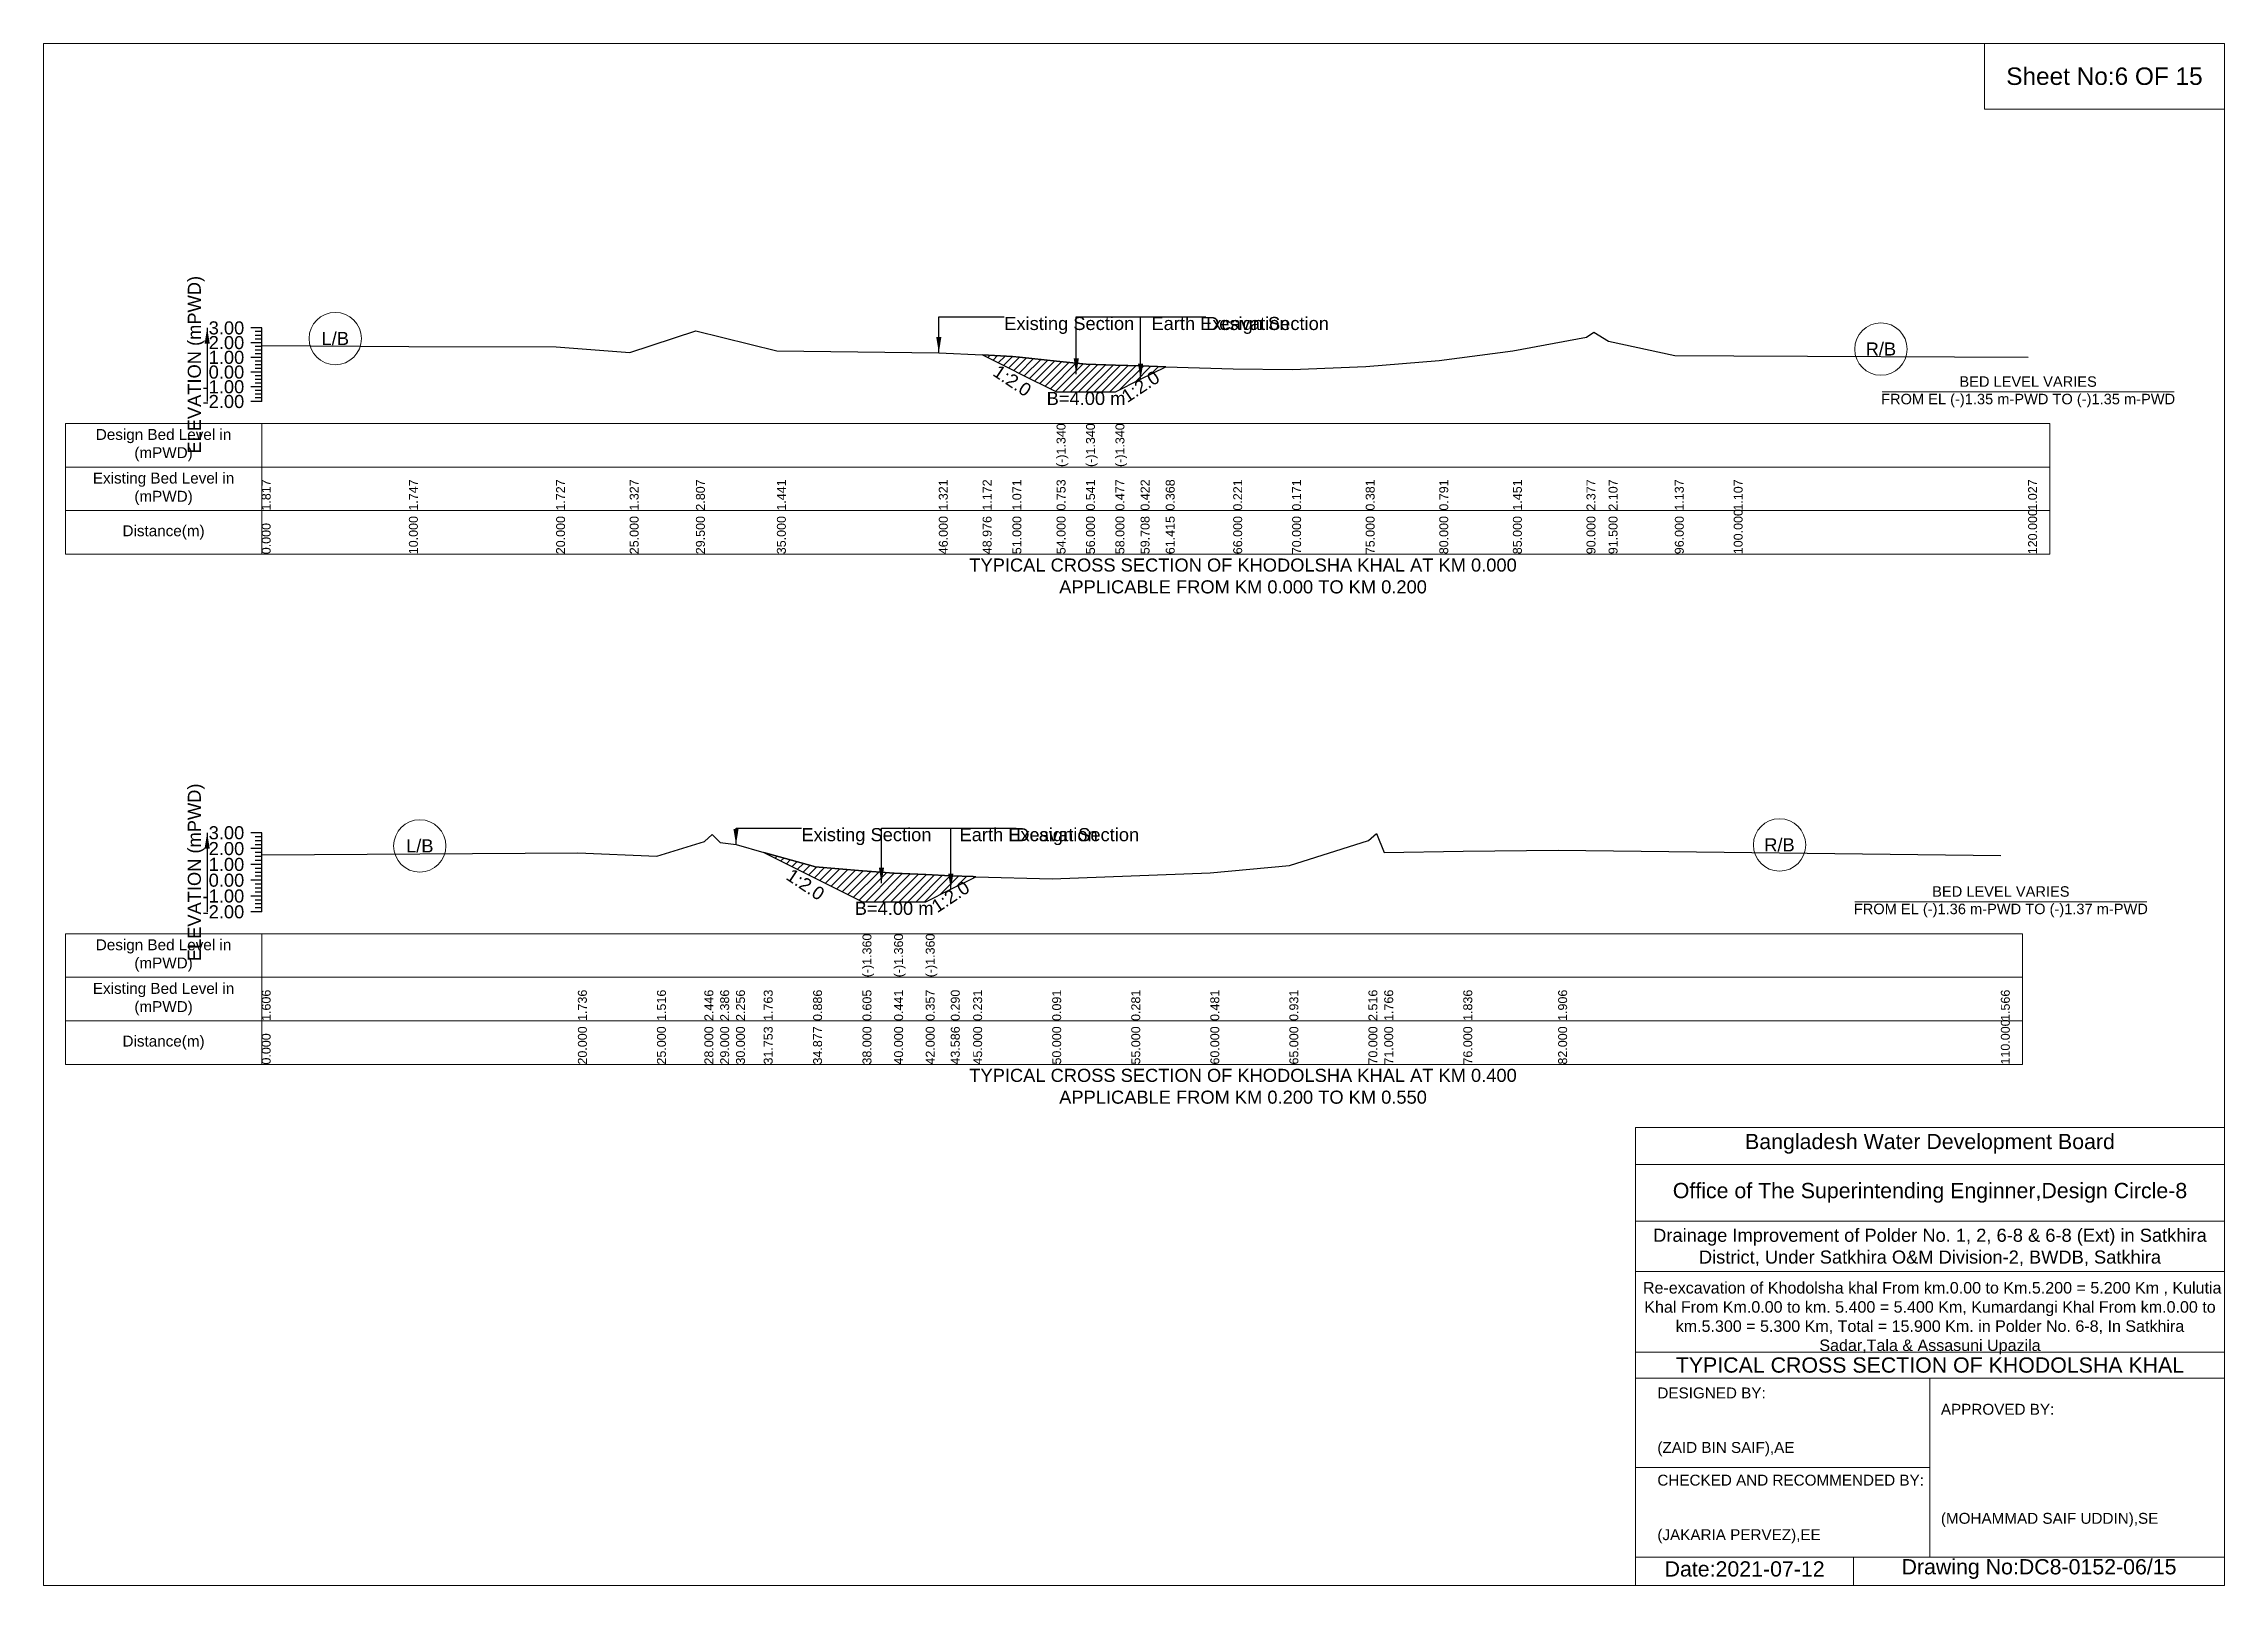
# Model space of a CAD drawing. Header units: inches. Extents: x 91000 to 568000, y -5656 to 0.
# Drawn here: x 150000 to 158000, y -5656 to 0 of the extents above; entities that cross this region are included whole.
import ezdxf

# ---------------------------------------------------------------- set-up
doc = ezdxf.new("R2010")
doc.units = ezdxf.units.IN
doc.header["$LTSCALE"] = 7
doc.header["$MEASUREMENT"] = 0
for name, color, linetype, lineweight in [('Cross section Data Border', 7, 'Continuous', 9), ('Cross Section Labels', 7, 'Continuous', 9), ('Existing_Bed_Level for Xsection', 7, 'Continuous', 25)]:
    doc.layers.add(name, color=color, linetype=linetype, lineweight=lineweight)
doc.styles.get("Standard").update_dxf_attribs({"font": 'arial.ttf'})
doc.dimstyles.get("Standard").update_dxf_attribs({"dimtxt": 0.18, "dimasz": 0.18, "dimexe": 0.18, "dimexo": 0.0625, "dimgap": 0.09, "dimtad": 0, "dimtih": 1, "dimtoh": 1, "dimdec": 4, "dimzin": 0, "dimdsep": 46, "dimtxsty": 'Standard', "dimcen": 0.09, "dimadec": 0, "dimazin": 0, "dimtfac": 1, "dimtdec": 4, "dimtofl": 0, "dimtmove": 0, "dimatfit": 3, "dimfxl": 1, "dimtolj": 1, "dimtzin": 0, "dimarcsym": 0})

msp = doc.modelspace()

# ---------------------------------------------------------------- texts
at = {"layer": 'Cross section Data Border', "char_height": 40, "width": 640, "attachment_point": 5}
for s, insert in [('Design Bed Level in (mPWD)', (150440, -1473.2)), ('Existing Bed Level in (mPWD)', (150440, -1633.2)), ('Distance(m)', (150440, -1793.2)), ('Design Bed Level in (mPWD)', (150440, -3345.3)), ('Existing Bed Level in (mPWD)', (150440, -3505.3)), ('Distance(m)', (150440, -3665.3))]:
    msp.add_mtext(s, dxfattribs=dict(at, insert=insert))
at = {"layer": 'Cross Section Labels'}
for s, insert, char_height, attachment_point in [('Sheet No:6 OF 15', (157560, -120), 64, 5), ('Existing Section', (153524, -1002.7), 48, 1), ('Earth Excavation', (154064, -1002.7), 48, 1), ('Design Section', (154264.2, -1002.7), 48, 1), ('L/B', (151070, -1082), 48, 5), ('R/B', (156740, -1120.6), 48, 5), ('B=4.00 m', (153824, -1277.6), 48, 2), ('BED LEVEL VARIES ^JFROM EL (-)1.35 m-PWD TO (-)1.35 m-PWD', (157280, -1277.6), 38.4, 5), ('TYPICAL CROSS SECTION OF KHODOLSHA KHAL AT KM 0.000^JAPPLICABLE FROM KM 0.000 TO KM 0.200', (154400, -1953.2), 48, 5), ('Existing Section', (152780, -2877.9), 48, 1), ('Earth Excavation', (153360, -2877.9), 48, 1), ('Design Section', (153568, -2877.9), 48, 1), ('L/B', (151380, -2943.4), 48, 5), ('R/B', (156368, -2939.6), 48, 5), ('BED LEVEL VARIES ^JFROM EL (-)1.36 m-PWD TO (-)1.37 m-PWD', (157180, -3148.2), 38.4, 5), ('B=4.00 m', (153120, -3148.2), 48, 2), ('TYPICAL CROSS SECTION OF KHODOLSHA KHAL AT KM 0.400^JAPPLICABLE FROM KM 0.200 TO KM 0.550', (154400, -3825.3), 48, 5), ('Bangladesh Water Development Board', (156920, -4036), 56, 5), ('Office of The Superintending Enginner,Design Circle-8', (156920, -4216), 56, 5)]:
    msp.add_mtext(s, dxfattribs=dict(at, insert=insert, char_height=char_height, attachment_point=attachment_point))
at = {"layer": 'Cross Section Labels', "char_height": 48, "attachment_point": 2}
for insert, rotation in [((153566.8, -1216.5), 326.30993), ((154010.7, -1238.2), 33.69007), ((152808.3, -3064.8), 326.30993), ((153313.5, -3109.4), 33.69007)]:
    msp.add_mtext('1:2.0', dxfattribs=dict(at, insert=insert, rotation=rotation))
at = {"layer": 'Cross Section Labels'}
for s, insert, char_height, width, attachment_point in [('Drainage Improvement of Polder No. 1, 2, 6-8 & 6-8 (Ext) in Satkhira District, Under Satkhira O&M Division-2, BWDB, Satkhira', (156920, -4416), 48, 2240, 5), (' Re-excavation of Khodolsha khal From km.0.00 to Km.5.200 = 5.200 Km , Kulutia Khal From Km.0.00 to km. 5.400 = 5.400 Km, Kumardangi Khal From km.0.00 to km.5.300 = 5.300 Km, Total = 15.900 Km. in Polder No. 6-8, In Satkhira Sadar,Tala & Assasuni Upazila', (156920, -4676), 42.1524, 2160, 5), ('TYPICAL CROSS SECTION OF KHODOLSHA KHAL', (156920, -4848), 56, 2240, 5), ('DESIGNED BY:^J^J^J(ZAID BIN SAIF),AE', (155920, -5056), 40, 1120, 4), ('APPROVED BY:^J^J^J^J^J^J(MOHAMMAD SAIF UDDIN),SE', (156960, -5216), 40, 1120, 4), ('CHECKED AND RECOMMENDED BY:^J^J^J(JAKARIA PERVEZ),EE', (155920, -5376), 40, 1120, 4), ('Date:2021-07-12', (156240, -5596), 56, 1120, 5), ('Drawing No:DC8-0152-06/15', (157320, -5596), 56, 1760, 5)]:
    msp.add_mtext(s, dxfattribs=dict(at, insert=insert, char_height=char_height, width=width, attachment_point=attachment_point))
at = {"layer": 'Existing_Bed_Level for Xsection', "rotation": 90}
for s, insert, char_height, attachment_point in [('ELEVATION (mPWD)', (150560, -1178.2), 48, 5), ('(-)1.340', (153716, -1553.2), 32.8, 1), ('(-)1.340', (153824, -1553.2), 32.8, 1), ('(-)1.340', (153932, -1553.2), 32.8, 1), ('1.817', (150800, -1713.2), 32.8, 1), ('1.747', (151340, -1713.2), 32.8, 1), ('1.727', (151880, -1713.2), 32.8, 1), ('1.327', (152150, -1713.2), 32.8, 1), ('2.807', (152393, -1713.2), 32.8, 1), ('1.441', (152690, -1713.2), 32.8, 1), ('1.321', (153284, -1713.2), 32.8, 1), ('1.172', (153444.7, -1713.2), 32.8, 1), ('1.071', (153554, -1713.2), 32.8, 1), ('0.753', (153716, -1713.2), 32.8, 1), ('0.541', (153824, -1713.2), 32.8, 1), ('0.477', (153932, -1713.2), 32.8, 1), ('0.422', (154024.2, -1713.2), 32.8, 1), ('0.368', (154116.4, -1713.2), 32.8, 1), ('0.221', (154364, -1713.2), 32.8, 1), ('0.171', (154580, -1713.2), 32.8, 1), ('0.381', (154850, -1713.2), 32.8, 1), ('0.791', (155120, -1713.2), 32.8, 1), ('1.451', (155390, -1713.2), 32.8, 1), ('2.377', (155660, -1713.2), 32.8, 1), ('2.107', (155741, -1713.2), 32.8, 1), ('1.137', (155984, -1713.2), 32.8, 1), ('1.107', (156200, -1713.2), 32.8, 1), ('1.027', (157280, -1713.2), 32.8, 1), ('10.000', (151340, -1873.2), 32.8, 1), ('20.000', (151880, -1873.2), 32.8, 1), ('25.000', (152150, -1873.2), 32.8, 1), ('29.500', (152393, -1873.2), 32.8, 1), ('35.000', (152690, -1873.2), 32.8, 1), ('46.000', (153284, -1873.2), 32.8, 1), ('48.976', (153444.7, -1873.2), 32.8, 1), ('51.000', (153554, -1873.2), 32.8, 1), ('54.000', (153716, -1873.2), 32.8, 1), ('56.000', (153824, -1873.2), 32.8, 1), ('58.000', (153932, -1873.2), 32.8, 1), ('59.708', (154024.2, -1873.2), 32.8, 1), ('61.415', (154116.4, -1873.2), 32.8, 1), ('66.000', (154364, -1873.2), 32.8, 1), ('70.000', (154580, -1873.2), 32.8, 1), ('75.000', (154850, -1873.2), 32.8, 1), ('80.000', (155120, -1873.2), 32.8, 1), ('85.000', (155390, -1873.2), 32.8, 1), ('90.000', (155660, -1873.2), 32.8, 1), ('91.500', (155741, -1873.2), 32.8, 1), ('96.000', (155984, -1873.2), 32.8, 1), ('100.000', (156200, -1873.2), 32.8, 1), ('120.000', (157280, -1873.2), 32.8, 1), ('0.000', (150800, -1873.2), 32.8, 1), ('ELEVATION (mPWD)', (150560, -3040.3), 48, 5), ('(-)1.360', (153004, -3425.3), 32.8, 1), ('(-)1.360', (153120, -3425.3), 32.8, 1), ('(-)1.360', (153236, -3425.3), 32.8, 1), ('1.606', (150800, -3585.3), 32.8, 1), ('1.736', (151960, -3585.3), 32.8, 1), ('1.516', (152250, -3585.3), 32.8, 1), ('2.446', (152424, -3585.3), 32.8, 1), ('2.386', (152482, -3585.3), 32.8, 1), ('2.256', (152540, -3585.3), 32.8, 1), ('1.763', (152641.7, -3585.3), 32.8, 1), ('0.886', (152822.8, -3585.3), 32.8, 1), ('0.605', (153004, -3585.3), 32.8, 1), ('0.441', (153120, -3585.3), 32.8, 1), ('0.357', (153236, -3585.3), 32.8, 1), ('0.290', (153328, -3585.3), 32.8, 1), ('0.231', (153410, -3585.3), 32.8, 1), ('0.091', (153700, -3585.3), 32.8, 1), ('0.281', (153990, -3585.3), 32.8, 1), ('0.481', (154280, -3585.3), 32.8, 1), ('0.931', (154570, -3585.3), 32.8, 1), ('2.516', (154860, -3585.3), 32.8, 1), ('1.766', (154918, -3585.3), 32.8, 1), ('1.836', (155208, -3585.3), 32.8, 1), ('1.906', (155556, -3585.3), 32.8, 1), ('1.566', (157180, -3585.3), 32.8, 1), ('110.000', (157180, -3745.3), 32.8, 1), ('0.000', (150800, -3745.3), 32.8, 1), ('20.000', (151960, -3745.3), 32.8, 1), ('25.000', (152250, -3745.3), 32.8, 1), ('28.000', (152424, -3745.3), 32.8, 1), ('29.000', (152482, -3745.3), 32.8, 1), ('30.000', (152540, -3745.3), 32.8, 1), ('31.753', (152641.7, -3745.3), 32.8, 1), ('34.877', (152822.8, -3745.3), 32.8, 1), ('38.000', (153004, -3745.3), 32.8, 1), ('40.000', (153120, -3745.3), 32.8, 1), ('42.000', (153236, -3745.3), 32.8, 1), ('43.586', (153328, -3745.3), 32.8, 1), ('45.000', (153410, -3745.3), 32.8, 1), ('50.000', (153700, -3745.3), 32.8, 1), ('55.000', (153990, -3745.3), 32.8, 1), ('60.000', (154280, -3745.3), 32.8, 1), ('65.000', (154570, -3745.3), 32.8, 1), ('70.000', (154860, -3745.3), 32.8, 1), ('71.000', (154918, -3745.3), 32.8, 1), ('76.000', (155208, -3745.3), 32.8, 1), ('82.000', (155556, -3745.3), 32.8, 1)]:
    msp.add_mtext(s, dxfattribs=dict(at, insert=insert, char_height=char_height, attachment_point=attachment_point))
at = {"layer": 'Existing_Bed_Level for Xsection', "char_height": 48, "attachment_point": 6}
for s, insert in [('3.00', (150736, -1043.2)), ('2.00', (150736, -1097.2)), ('0.00', (150736, -1205.2)), ('1.00', (150736, -1151.2)), ('-1.00', (150736, -1259.2)), ('-2.00', (150736, -1313.2)), ('3.00', (150736, -2895.3)), ('2.00', (150736, -2953.3)), ('1.00', (150736, -3011.3)), ('-1.00', (150736, -3127.3)), ('0.00', (150736, -3069.3)), ('-2.00', (150736, -3185.3))]:
    msp.add_mtext(s, dxfattribs=dict(at, insert=insert))

# ---------------------------------------------------------------- hatches: boundary and pattern name
at = {"layer": 'Existing_Bed_Level for Xsection'}
h = msp.add_hatch(dxfattribs=at)
h.set_pattern_fill('ANSI31', color=256, scale=162, style=0)
h.paths.add_polyline_path([(153444.7, -1141.9), (153554, -1196.6), (153580.3, -1209.8), (153716, -1277.6), (153824, -1277.6), (153932, -1277.6), (154024.2, -1231.5), (154116.4, -1185.4), (154024.2, -1182.4), (153932, -1179.5), (153824, -1176), (153716, -1164.6), (153580.3, -1150.2), (153554, -1147.4)])
h = msp.add_hatch(dxfattribs=at)
h.set_pattern_fill('ANSI31', color=256, scale=174, style=0)
h.paths.add_polyline_path([(152641.7, -2967), (152822.8, -3057.6), (152830, -3061.2), (153004, -3148.2), (153120, -3148.2), (153236, -3148.2), (153328, -3102.2), (153410, -3061.2), (153420, -3056.2), (153410, -3055.9), (153328, -3052.4), (153236, -3048.6), (153120, -3043.7), (153004, -3034.2), (152830, -3019.9), (152822.8, -3017.9)])

# ---------------------------------------------------------------- linework, layer by layer
at = {"layer": 'Cross section Data Border'}
for points in [[(150080, -1393.2), (157360, -1393.2), (157360, -1873.2), (150080, -1873.2)], [(150080, -3265.3), (157260, -3265.3), (157260, -3745.3), (150080, -3745.3)]]:
    msp.add_lwpolyline(points, close=True, dxfattribs=at)
for points in [[(150800, -1393.2), (150800, -1873.2)], [(150080, -1553.2), (157360, -1553.2)], [(150080, -1713.2), (157360, -1713.2)], [(150800, -3265.3), (150800, -3745.3)], [(150080, -3425.3), (157260, -3425.3)], [(150080, -3585.3), (157260, -3585.3)]]:
    msp.add_lwpolyline(points, dxfattribs=at)
at = {"layer": 'Cross Section Labels'}
for points in [[(150000, 0), (158000, 0), (158000, -5656), (150000, -5656)], [(157120, 0), (158000, 0), (158000, -240), (157120, -240)]]:
    msp.add_lwpolyline(points, close=True, dxfattribs=at)
for points in [[(156744.2, -1277.6), (157815.8, -1277.6)], [(156644.2, -3148.2), (157715.8, -3148.2)], [(155840, -5656), (155840, -3976), (158000, -3976)], [(155840, -4112), (158000, -4112)], [(155840, -4320), (158000, -4320)], [(155840, -4504), (158000, -4504)], [(155840, -4800), (158000, -4800)], [(155840, -4896), (158000, -4896)], [(156920, -4896), (156920, -5552)], [(155840, -5224), (156920, -5224)], [(155840, -5552), (158000, -5552)], [(156640, -5552), (156640, -5656)]]:
    msp.add_lwpolyline(points, dxfattribs=at)
for centre in [(151070, -1082), (156740, -1120.6), (151380, -2943.4), (156368, -2939.6)]:
    msp.add_circle(centre, 96, dxfattribs=at)
at = {"layer": 'Existing_Bed_Level for Xsection'}
for points in [[(150800, -1043.2), (150760, -1043.2)], [(150800, -1097.2), (150760, -1097.2)], [(150800, -1056.7), (150776, -1056.7)], [(150800, -1070.2), (150776, -1070.2)], [(150800, -1083.7), (150776, -1083.7)], [(150800, -1110.7), (150776, -1110.7)], [(150800, -1313.2), (150800, -1259.2), (150800, -1205.2), (150800, -1151.2), (150800, -1097.2), (150800, -1043.2)], [(150800, -1107.1), (151340, -1110.9), (151880, -1112), (152150, -1133.6), (152393, -1053.7), (152690, -1127.4), (153284, -1133.9), (153444.7, -1141.9), (153554, -1147.4), (153580.3, -1150.2), (153716, -1164.6), (153716, -1164.6), (153824, -1176), (153824, -1176), (153932, -1179.5), (153932, -1179.5), (154024.2, -1182.4), (154116.4, -1185.4), (154364, -1193.3), (154580, -1196), (154850, -1184.7), (155120, -1162.5), (155390, -1126.9), (155660, -1076.9), (155687, -1059.1), (155741, -1091.5), (155984, -1143.8), (156200, -1145.5), (157280, -1149.8)], [(150800, -1151.2), (150760, -1151.2)], [(150800, -1124.2), (150776, -1124.2)], [(150800, -1137.7), (150776, -1137.7)], [(150800, -1164.7), (150776, -1164.7)], [(150800, -1178.2), (150776, -1178.2)], [(150800, -1191.7), (150776, -1191.7)], [(150800, -1205.2), (150760, -1205.2)], [(150800, -1259.2), (150760, -1259.2)], [(150800, -1218.7), (150776, -1218.7)], [(150800, -1232.2), (150776, -1232.2)], [(150800, -1245.7), (150776, -1245.7)], [(150800, -1272.7), (150776, -1272.7)], [(150800, -1313.2), (150760, -1313.2)], [(150800, -1286.2), (150776, -1286.2)], [(150800, -1299.7), (150776, -1299.7)], [(150800, -2895.3), (150760, -2895.3)], [(150800, -2953.3), (150760, -2953.3)], [(150800, -2909.8), (150776, -2909.8)], [(150800, -2924.3), (150776, -2924.3)], [(150800, -2938.8), (150776, -2938.8)], [(150800, -3185.3), (150800, -3127.3), (150800, -3069.3), (150800, -3011.3), (150800, -2953.3), (150800, -2895.3)], [(150800, -2976.1), (151960, -2968.6), (152250, -2981.3), (152424, -2927.4), (152453, -2901.9), (152482, -2930.9), (152540, -2938.4), (152641.7, -2967), (152822.8, -3017.9), (152830, -3019.9), (153004, -3034.2), (153004, -3034.2), (153120, -3043.7), (153120, -3043.7), (153236, -3048.6), (153236, -3048.6), (153328, -3052.4), (153410, -3055.9), (153420, -3056.2), (153700, -3064), (153990, -3053), (154280, -3041.4), (154570, -3015.3), (154860, -2923.3), (154889, -2897.2), (154918, -2966.8), (155208, -2962.8), (155556, -2958.7), (157180, -2978.4)], [(150800, -3011.3), (150760, -3011.3)], [(150800, -2967.8), (150776, -2967.8)], [(150800, -2982.3), (150776, -2982.3)], [(150800, -2996.8), (150776, -2996.8)], [(150800, -3025.8), (150776, -3025.8)], [(150800, -3069.3), (150760, -3069.3)], [(150800, -3040.3), (150776, -3040.3)], [(150800, -3054.8), (150776, -3054.8)], [(150800, -3083.8), (150776, -3083.8)], [(150800, -3098.3), (150776, -3098.3)], [(150800, -3112.8), (150776, -3112.8)], [(150800, -3127.3), (150760, -3127.3)], [(150800, -3185.3), (150760, -3185.3)], [(150800, -3141.8), (150776, -3141.8)], [(150800, -3156.3), (150776, -3156.3)], [(150800, -3170.8), (150776, -3170.8)]]:
    msp.add_lwpolyline(points, dxfattribs=at)
for points in [[(153444.7, -1141.9), (153444.7, -1141.9), (153554, -1196.6), (153580.3, -1209.8), (153716, -1277.6), (153716, -1277.6), (153824, -1277.6), (153824, -1277.6), (153932, -1277.6), (153932, -1277.6), (154024.2, -1231.5), (154116.4, -1185.4), (154116.4, -1185.4), (154116.4, -1185.4), (154024.2, -1182.4), (153932, -1179.5), (153932, -1179.5), (153824, -1176), (153824, -1176), (153716, -1164.6), (153716, -1164.6), (153580.3, -1150.2), (153554, -1147.4), (153444.7, -1141.9)], [(152641.7, -2967), (152822.8, -3057.6), (152830, -3061.2), (153004, -3148.2), (153004, -3148.2), (153120, -3148.2), (153120, -3148.2), (153236, -3148.2), (153236, -3148.2), (153328, -3102.2), (153410, -3061.2), (153420, -3056.2), (153420, -3056.2), (153420, -3056.2), (153410, -3055.9), (153328, -3052.4), (153236, -3048.6), (153236, -3048.6), (153120, -3043.7), (153120, -3043.7), (153004, -3034.2), (153004, -3034.2), (152830, -3019.9), (152822.8, -3017.9)]]:
    msp.add_lwpolyline(points, close=True, dxfattribs=at)

msp.set_redraw_order([(e.dxf.handle, doc.entitydb.next_handle()) for e in msp.query("TEXT MTEXT ATTDEF DIMENSION ARC_DIMENSION")])  # texts and dimensions are drawn at this point

# ---------------------------------------------------------------- leaders
at = {"layer": 'Cross Section Labels', "annotation_type": 0, "has_hookline": 1, "hookline_direction": 0}
for points, text_width in [([(153284, -1133.9), (153284, -1002.7), (153523.9, -1002.7)], 467.2), ([(153788.2, -1212.7), (153788.2, -1002.7), (154063.9, -1002.7)], 497), ([(154024.2, -1231.5), (154024.2, -1002.7), (154264.1, -1002.7)], 441.2), ([(152540, -2938.4), (152540, -2877.9), (152779.9, -2877.9)], 467.2), ([(153073.6, -3080.5), (153073.6, -2877.9), (153359.9, -2877.9)], 497), ([(153328, -3102.2), (153328, -2877.9), (153567.9, -2877.9)], 441.2)]:
    msp.add_leader(points, dimstyle='Standard', override={"dimasz": 57.6}, dxfattribs=dict(at, text_width=text_width))
at = {"layer": 'Existing_Bed_Level for Xsection'}
for points in [[(150600, -1043.2), (150600, -1313.2)], [(150600, -2895.3), (150600, -3185.3)]]:
    msp.add_leader(points, dimstyle='Standard', override={"dimasz": 57.6}, dxfattribs=at)

doc.saveas('drawing.dxf')
